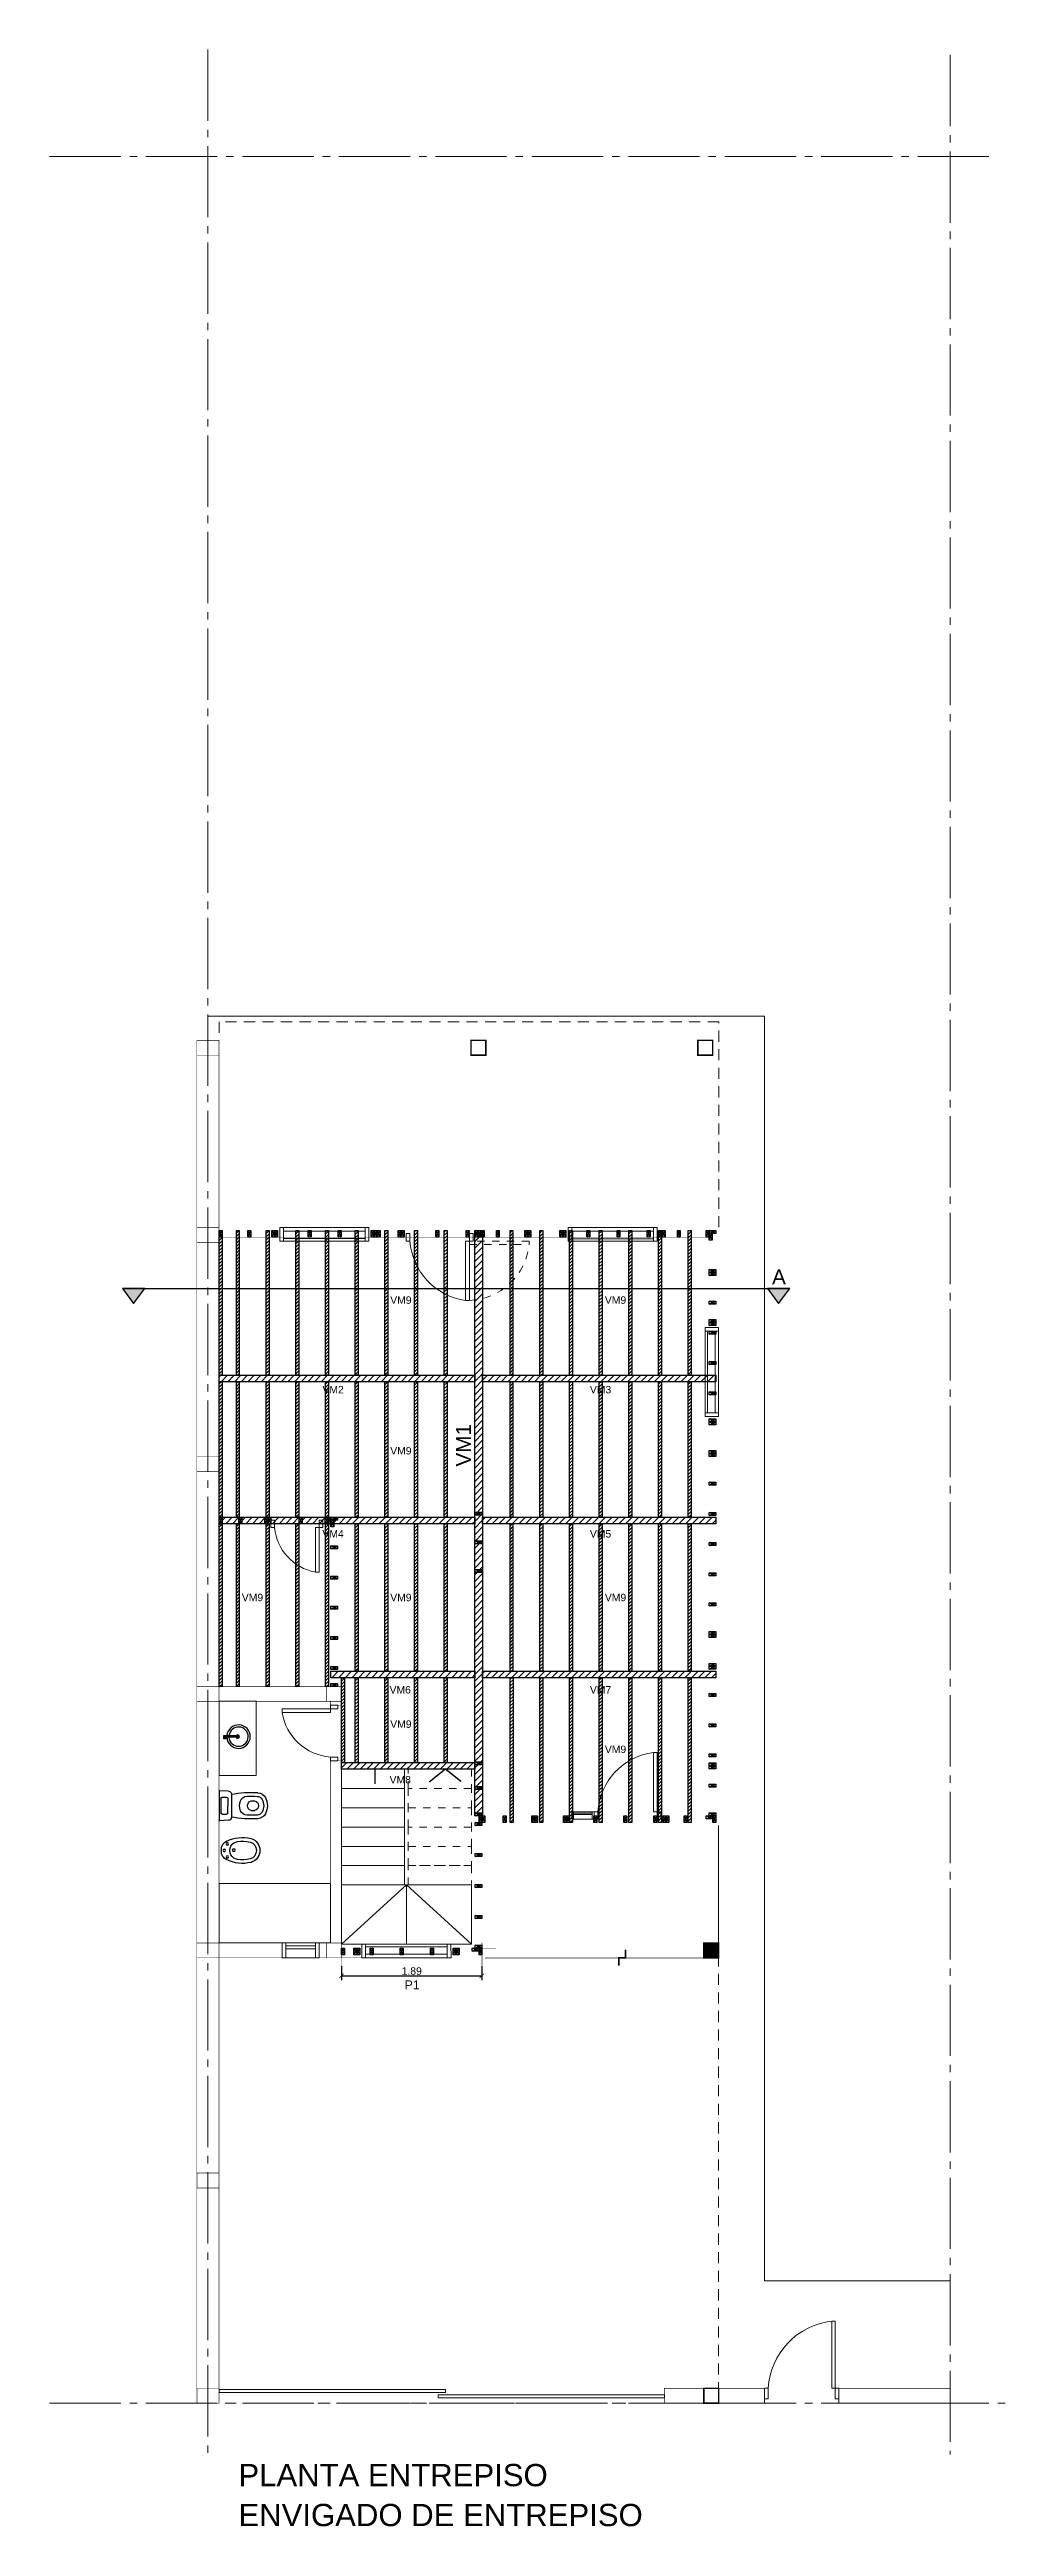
# Model space of a CAD drawing. Header units: millimetres. Extents: x 2924 to 6397, y 1567 to 1704.
# Drawn here: x 6384.51 to 6397.47, y 1610.86 to 1644.23 of the extents above.
import ezdxf

# ---------------------------------------------------------------- set-up
doc = ezdxf.new("R2010")
doc.units = ezdxf.units.MM
doc.header["$PDMODE"] = 35
for name, pattern in [('ACAD_ISO04W100', [30, 24, -3, 0, -3]), ('CONTINUA', [200, 100, 100]), ('DASHED', [0.75, 0.5, -0.25])]:
    doc.linetypes.add(name, pattern=pattern)
doc.layers.get('Defpoints').update_dxf_attribs({"color": 230})
for name, color, linetype in [('EJES', 8, 'Continuous'), ('P0- COLUMNAS HºAº', 7, 'Continuous'), ('P0-CARPINTERIAS', 7, 'Continuous'), ('P0-COTAS', 7, 'Continuous'), ('P0-MAMPOSTERIA LADRILLO', 7, 'Continuous'), ('P0-MUROS', 7, 'Continuous'), ('P0-PANEL', 7, 'Continuous'), ('P0-PROYECCION', 7, 'Continuous'), ('P0-SANITARIOS', 7, 'Continuous'), ('P0-SOLADOS', 7, 'Continuous'), ('P0-TEXTOS', 7, 'Continuous'), ('P1-MAMPOSTERIA LADRILLO', 7, 'Continuous'), ('P1-MUROS', 7, 'Continuous'), ('PT-MUROS', 7, 'Continuous')]:
    doc.layers.add(name, color=color, linetype=linetype)
doc.styles.add('Arial02.5', font='arial.ttf', dxfattribs={"width": 0.8, "height": 0.025})
doc.styles.add('Arial10', font='arial.ttf', dxfattribs={"height": 0.1})
doc.styles.get("Standard").update_dxf_attribs({"font": 'arial.ttf'})
doc.dimstyles.new('COTA-1-50', dxfattribs={"dimtxt": 0.1, "dimasz": 0.06, "dimexe": 0.06, "dimexo": 0.15, "dimgap": 0.0125, "dimtad": 1, "dimzin": 0, "dimdsep": 46, "dimtxsty": 'Arial10', "dimblk1": 'ARCHTICK', "dimblk2": 'ARCHTICK', "dimsah": 1, "dimcen": 0.09, "dimclrd": 7, "dimclre": 7, "dimclrt": 7, "dimazin": 0, "dimtfac": 1, "dimtofl": 0, "dimtmove": 2, "dimatfit": 3, "dimldrblk": 'ARCHTICK', "dimfxl": 1, "dimtolj": 1, "dimtzin": 0, "dimarcsym": 0})
pattern_1 = [(45, (3303.21888, 1e-05), (-0.0449012806, 0.0449012806), [])]

msp = doc.modelspace()

# ---------------------------------------------------------------- texts
at = {"layer": 'P0-TEXTOS', "color": 8, "lineweight": 0, "style": 'Arial02.5'}
msp.add_text('P1', height=0.12, dxfattribs=at).set_placement((6389.29, 1618.0975))
at = {"layer": 'P1-MUROS', "color": 8, "lineweight": 0, "style": 'Arial02.5'}
for s, p in [('PLANTA ENTREPISO', (6387.0513, 1611.4027)), ('ENVIGADO DE ENTREPISO', (6387.0513, 1610.8649))]:
    msp.add_text(s, height=0.3, dxfattribs=at).set_placement(p)
at = {"layer": 'PT-MUROS', "color": 7, "insert": (6394.2419, 1627.7969), "char_height": 0.2, "attachment_point": 1}
msp.add_mtext_dynamic_manual_height_columns('A', width=0.110478, gutter_width=12.5, heights=[0], dxfattribs=at)
at = {"layer": 'PT-MUROS', "color": 4, "char_height": 0.1, "attachment_point": 1}
for insert in [(6389.0972, 1627.4335), (6391.9894, 1627.4335), (6389.0972, 1625.4038), (6387.0972, 1623.4264), (6389.0972, 1623.4264), (6391.9894, 1623.4264), (6389.0972, 1621.7206), (6391.9894, 1621.381)]:
    msp.add_mtext_dynamic_manual_height_columns('VM9', width=0.308735, gutter_width=12.5, heights=[0], dxfattribs=dict(at, insert=insert))
at = {"layer": 'PT-MUROS', "color": 3, "char_height": 0.1, "attachment_point": 1}
for s, width, insert in [('VM2', 0.331692, (6388.1835, 1626.2269)), ('VM3', 0.668175, (6391.7879, 1626.2269)), ('VM4', 0.668175, (6388.1835, 1624.2839)), ('VM5', 0.668175, (6391.7879, 1624.2839)), ('VM6', 0.668175, (6389.0883, 1622.1829)), ('VM7', 0.668175, (6391.7879, 1622.1829)), ('VM8', 0.668175, (6389.0883, 1620.972))]:
    msp.add_mtext_dynamic_manual_height_columns(s, width=width, gutter_width=12.5, heights=[0], dxfattribs=dict(at, insert=insert))
at = {"layer": 'PT-MUROS', "color": 2, "insert": (6389.9836, 1625.1403), "char_height": 0.2, "attachment_point": 1, "rotation": 90}
msp.add_mtext_dynamic_manual_height_columns('VM1', width=0.61043, gutter_width=12.5, heights=[0], dxfattribs=at)

# ---------------------------------------------------------------- blocks, each defined once
blk = doc.blocks.new('A$C699B31DF')
at = {"color": 0}
for p, q in [((0.485, 0.359), (0.485, 0.045)), ((0.523, 0.399), (0.642, 0.404)), ((0.65, 0.396), (0.65, 0.008)), ((0.22, 0.267), (0.174, 0.267)), ((0.22, 0.137), (0.174, 0.137)), ((0.523, 0.005), (0.642, 0)), ((0.535, 0.303), (0.535, 0.202)), ((0.535, 0.101), (0.535, 0.202)), ((0.611, 0.318), (0.55, 0.318)), ((0.611, 0.086), (0.55, 0.086)), ((0.627, 0.303), (0.627, 0.101))]:
    blk.add_line(p, q, dxfattribs=at)
for centre, radius, start, end in [((0.138, 0.253), 0.125, 94.4928, 152.4143), ((0.228, -0.892), 1.274, 78.3437, 94.4928), ((0.525, 0.359), 0.04, 92.6026, 180), ((0.642, 0.396), 0.008, 0, 92.6026), ((0.235, 0.202), 0.235, 152.4143, 207.5857), ((0.138, 0.151), 0.125, 207.5857, 265.5072), ((0.235, 0.202), 0.185, 152.4143, 207.5857), ((0.138, 0.253), 0.075, 94.4928, 152.4143), ((0.138, 0.151), 0.075, 207.5857, 265.5072), ((0.184, 0.202), 0.0655, 98.137, 261.863), ((0.228, 1.297), 1.274, 265.5072, 281.6563), ((0.228, -0.892), 1.224, 87.8575, 94.4928), ((0.228, 1.297), 1.224, 265.5072, 272.1425), ((0.202, 0.202), 0.0671, 284.9254, 75.0746), ((0.269, 0.23), 0.101, 22.7679, 87.2928), ((0.269, 0.174), 0.101, 272.7072, 337.2321), ((0.202, 0.202), 0.174, 337.3386, 22.6614), ((0.525, 0.045), 0.04, 180, 267.3974), ((0.55, 0.303), 0.0151, 90, 180), ((0.55, 0.101), 0.0151, 180, 270), ((0.611, 0.303), 0.0151, 0, 90), ((0.611, 0.101), 0.0151, 270, 0), ((0.642, 0.008), 0.008, 267.3974, 0)]:
    blk.add_arc(centre, radius, start, end, dxfattribs=at)
blk = doc.blocks.new('A$C9e56f727')
at = {"color": 0}
for p, q in [((0.301, 0.069), (0.312, 0.085)), ((0.324, 0.053), (0.301, 0.069)), ((0.312, 0.085), (0.335, 0.069)), ((0.335, 0.069), (0.324, 0.053))]:
    blk.add_line(p, q, dxfattribs=at)
for points in [[(0.324, 0.053), (0.311, 0.034), (0.16, 0.138), (0.173, 0.157)], [(0.33, 0.062), (0.328, 0.059), (0.314, 0.069), (0.316, 0.072)]]:
    blk.add_lwpolyline(points, close=True, dxfattribs=at)
for centre, radius, start, end in [((0.158, 0.158), 0.158, 328.4255, 319.9745), ((0.158, 0.158), 0.13, 329.0576, 318.8141), ((0.167, 0.151), 0.0224, 348.282, 285.1805)]:
    blk.add_arc(centre, radius, start, end, dxfattribs=at)
blk = doc.blocks.new('A$Cc807aeb1')
at = {"color": 0}
for centre, radius in [((0.086, 0.44), 0.017), ((0.171, 0.354), 0.0189), ((0.174, 0.48), 0.017), ((0.262, 0.44), 0.017)]:
    blk.add_circle(centre, radius, dxfattribs=at)
for centre, radius, start, end in [((0.471, 0.236), 0.471, 153.1577, 194.2009), ((0.168, 0.4), 0.127, 128.1193, 157.7023), ((0.2, 0.279), 0.148, 150.4552, 170.0091), ((0.174, 0.279), 0.127, 90, 144.912), ((0.165, 0.372), 0.148, 86.2096, 120.184), ((0.184, 0.372), 0.148, 59.816, 93.7904), ((0.174, 0.279), 0.127, 35.088, 90), ((0.18, 0.4), 0.127, 22.2977, 51.8807), ((0.149, 0.279), 0.148, 9.9909, 29.5448), ((-0.122, 0.236), 0.471, 345.7991, 26.8423), ((0.173, 0.165), 0.165, 195.7672, 270.493), ((0.471, 0.236), 0.423, 170.5935, 194.2009), ((0.173, 0.165), 0.117, 196.4302, 270.493), ((0.176, 0.165), 0.165, 269.507, 344.2328), ((0.176, 0.165), 0.117, 269.507, 343.5698), ((-0.122, 0.236), 0.423, 345.7991, 9.4065)]:
    blk.add_arc(centre, radius, start, end, dxfattribs=at)
blk = doc.blocks.new('_ARCHTICK')
at = {"color": 0, "linetype": 'ByBlock', "const_width": 0.15}
blk.add_lwpolyline([(-0.5, -0.5), (0.5, 0.5)], dxfattribs=at)
blk = doc.blocks.new('*D335')
at = {"layer": 'Defpoints', "color": 0, "transparency": 16777216}
for p in [(6388.441, 1618.561), (6390.333, 1618.561), (6390.333, 1618.279)]:
    blk.add_point(p, dxfattribs=at)
at = {"layer": 'P0-COTAS', "color": 7, "lineweight": -2, "transparency": 16777216}
for p, q in [((6388.441, 1618.411), (6388.441, 1618.219)), ((6388.441, 1618.279), (6390.333, 1618.279)), ((6390.333, 1618.411), (6390.333, 1618.219))]:
    blk.add_line(p, q, dxfattribs=at)
at = {"layer": 'P0-COTAS', "color": 7, "lineweight": -2, "transparency": 16777216, "xscale": 0.06, "yscale": 0.06, "zscale": 0.06, "rotation": 180}
blk.add_blockref('_ARCHTICK', (6388.441, 1618.279), dxfattribs=at)
at = {"layer": 'P0-COTAS', "color": 7, "lineweight": -2, "transparency": 16777216, "xscale": 0.06, "yscale": 0.06, "zscale": 0.06}
blk.add_blockref('_ARCHTICK', (6390.333, 1618.279), dxfattribs=at)
at = {"layer": 'P0-COTAS', "color": 7, "lineweight": 0, "transparency": 16777216, "insert": (6389.387, 1618.343), "char_height": 0.1, "attachment_point": 5, "style": 'Arial10'}
blk.add_mtext('\\A1;1.89', dxfattribs=at)
blk = doc.blocks.new('A$Ce0bfc8d9')
at = {"color": 0}
for points in [[(0, 2.4), (0, 2.44), (0.09, 2.44), (0.09, 2.4), (0, 2.4), (0.09, 2.44), (0.09, 2.4), (0, 2.44)], [(0, 2.013), (0, 2.053), (0.09, 2.053), (0.09, 2.013), (0, 2.013), (0.09, 2.053), (0.09, 2.013), (0, 2.053)], [(0, 1.973), (0, 2.013), (0.09, 2.013), (0.09, 1.973), (0, 1.973), (0.09, 2.013), (0.09, 1.973), (0, 2.013)], [(0, 0.673), (0, 0.713), (0.09, 0.713), (0.09, 0.673), (0, 0.673), (0.09, 0.713), (0.09, 0.673), (0, 0.713)], [(0, 0.633), (0, 0.673), (0.09, 0.673), (0.09, 0.633), (0, 0.633), (0.09, 0.673), (0.09, 0.633), (0, 0.673)], [(0, 0.387), (0, 0.427), (0.09, 0.427), (0.09, 0.387), (0, 0.387), (0.09, 0.427), (0.09, 0.387), (0, 0.427)], [(0, 0), (0, 0.04), (0.09, 0.04), (0.09, 0), (0, 0), (0.09, 0.04), (0.09, 0), (0, 0.04)]]:
    blk.add_lwpolyline(points, dxfattribs=at)
at = {"color": 0, "const_width": 0.0003}
blk.add_lwpolyline([(0.09, 0), (0, 0), (0, 2.44), (0.09, 2.44)], close=True, dxfattribs=at)
at = {"color": 8}
for points in [[(0, 1.607), (0, 1.647), (0.09, 1.647), (0.09, 1.607), (0, 1.607), (0.09, 1.647), (0.09, 1.607), (0, 1.647)], [(0, 1.2), (0, 1.24), (0.09, 1.24), (0.09, 1.2), (0, 1.2), (0.09, 1.24), (0.09, 1.2), (0, 1.24)], [(0, 0.793), (0, 0.833), (0.09, 0.833), (0.09, 0.793), (0, 0.793), (0.09, 0.833), (0.09, 0.793), (0, 0.833)]]:
    blk.add_lwpolyline(points, dxfattribs=at)
blk = doc.blocks.new('A$Ce87a268d')
at = {"color": 0}
for points in [[(0, 2.4), (0, 2.44), (0.09, 2.44), (0.09, 2.4), (0, 2.4), (0.09, 2.44), (0.09, 2.4), (0, 2.44)], [(0, 2.013), (0, 2.053), (0.09, 2.053), (0.09, 2.013), (0, 2.013), (0.09, 2.053), (0.09, 2.013), (0, 2.053)], [(0, 1.607), (0, 1.647), (0.09, 1.647), (0.09, 1.607), (0, 1.607), (0.09, 1.647), (0.09, 1.607), (0, 1.647)], [(0, 1.2), (0, 1.24), (0.09, 1.24), (0.09, 1.2), (0, 1.2), (0.09, 1.24), (0.09, 1.2), (0, 1.24)], [(0, 0.793), (0, 0.833), (0.09, 0.833), (0.09, 0.793), (0, 0.793), (0.09, 0.833), (0.09, 0.793), (0, 0.833)], [(0, 0.387), (0, 0.427), (0.09, 0.427), (0.09, 0.387), (0, 0.387), (0.09, 0.427), (0.09, 0.387), (0, 0.427)], [(0, 0), (0, 0.04), (0.09, 0.04), (0.09, 0), (0, 0), (0.09, 0.04), (0.09, 0), (0, 0.04)]]:
    blk.add_lwpolyline(points, dxfattribs=at)
at = {"color": 0, "const_width": 0.0003}
blk.add_lwpolyline([(0.09, 0), (0, 0), (0, 2.44), (0.09, 2.44)], close=True, dxfattribs=at)
blk = doc.blocks.new('A$Cebfddf67')
at = {"color": 0}
for points in [[(0, 2.4), (0, 2.44), (0.09, 2.44), (0.09, 2.4), (0, 2.4), (0.09, 2.44), (0.09, 2.4), (0, 2.44)], [(0, 2.013), (0, 2.053), (0.09, 2.053), (0.09, 2.013), (0, 2.013), (0.09, 2.053), (0.09, 2.013), (0, 2.053)], [(0, 1.767), (0, 1.807), (0.09, 1.807), (0.09, 1.767), (0, 1.767), (0.09, 1.807), (0.09, 1.767), (0, 1.807)], [(0, 1.727), (0, 1.767), (0.09, 1.767), (0.09, 1.727), (0, 1.727), (0.09, 1.767), (0.09, 1.727), (0, 1.767)], [(0, 0.427), (0, 0.467), (0.09, 0.467), (0.09, 0.427), (0, 0.427), (0.09, 0.467), (0.09, 0.427), (0, 0.467)], [(0, 0.387), (0, 0.427), (0.09, 0.427), (0.09, 0.387), (0, 0.387), (0.09, 0.427), (0.09, 0.387), (0, 0.427)], [(0, 0), (0, 0.04), (0.09, 0.04), (0.09, 0), (0, 0), (0.09, 0.04), (0.09, 0), (0, 0.04)]]:
    blk.add_lwpolyline(points, dxfattribs=at)
at = {"color": 0, "const_width": 0.0003}
blk.add_lwpolyline([(0.09, 0), (0, 0), (0, 2.44), (0.09, 2.44)], close=True, dxfattribs=at)
at = {"color": 8}
for points in [[(0, 1.607), (0, 1.647), (0.09, 1.647), (0.09, 1.607), (0, 1.607), (0.09, 1.647), (0.09, 1.607), (0, 1.647)], [(0, 1.2), (0, 1.24), (0.09, 1.24), (0.09, 1.2), (0, 1.2), (0.09, 1.24), (0.09, 1.2), (0, 1.24)], [(0, 0.793), (0, 0.833), (0.09, 0.833), (0.09, 0.793), (0, 0.793), (0.09, 0.833), (0.09, 0.793), (0, 0.833)]]:
    blk.add_lwpolyline(points, dxfattribs=at)
blk = doc.blocks.new('A$C12c60659')
at = {"color": 0}
for points in [[(0, 0.523), (0, 0.563), (0.09, 0.563), (0.09, 0.523), (0, 0.523), (0.09, 0.563), (0.09, 0.523), (0, 0.563)], [(0, 0.523), (0.04, 0.523), (0.04, 0.433), (0, 0.433), (0, 0.523), (0.04, 0.433), (0, 0.433), (0.04, 0.523)], [(0, -0.002), (0, 0.038), (0.09, 0.038), (0.09, -0.002), (0, -0.002), (0.09, 0.038), (0.09, -0.002), (0, 0.038)]]:
    blk.add_lwpolyline(points, dxfattribs=at)
at = {"color": 0, "const_width": 0.0003}
blk.add_lwpolyline([(0.09, -0.002), (0, -0.002), (0, 0.563), (0.09, 0.563)], close=True, dxfattribs=at)
blk = doc.blocks.new('A$C7a4a4ba2')
at = {"color": 0}
for points in [[(-0.004, 0.09), (0.036, 0.09), (0.036, 0), (-0.004, 0), (-0.004, 0.09), (0.036, 0), (-0.004, 0), (0.036, 0.09)], [(0.386, 0.09), (0.426, 0.09), (0.426, 0), (0.386, 0), (0.386, 0.09), (0.426, 0), (0.386, 0), (0.426, 0.09)], [(0.426, 0.09), (0.466, 0.09), (0.466, 0), (0.426, 0), (0.426, 0.09), (0.466, 0), (0.426, 0), (0.466, 0.09)], [(1.725, 0.09), (1.765, 0.09), (1.765, 0), (1.725, 0), (1.725, 0.09), (1.765, 0), (1.725, 0), (1.765, 0.09)], [(1.765, 0.09), (1.805, 0.09), (1.805, 0), (1.765, 0), (1.765, 0.09), (1.805, 0), (1.765, 0), (1.805, 0.09)], [(2.01, 0.09), (2.05, 0.09), (2.05, 0), (2.01, 0), (2.01, 0.09), (2.05, 0), (2.01, 0), (2.05, 0.09)], [(2.306, 0.05), (2.306, 0.09), (2.396, 0.09), (2.396, 0.05), (2.306, 0.05), (2.396, 0.09), (2.396, 0.05), (2.306, 0.09)], [(2.396, 0.09), (2.436, 0.09), (2.436, 0), (2.396, 0), (2.396, 0.09), (2.436, 0), (2.396, 0), (2.436, 0.09)]]:
    blk.add_lwpolyline(points, dxfattribs=at)
at = {"color": 0, "const_width": 0.0003}
blk.add_lwpolyline([(-0.004, 0.09), (2.436, 0.09), (2.436, 0), (-0.004, 0)], close=True, dxfattribs=at)
at = {"color": 8}
for points in [[(0.792, 0.09), (0.832, 0.09), (0.832, 0), (0.792, 0), (0.792, 0.09), (0.832, 0), (0.792, 0), (0.832, 0.09)], [(1.198, 0.09), (1.238, 0.09), (1.238, 0), (1.198, 0), (1.198, 0.09), (1.238, 0), (1.198, 0), (1.238, 0.09)], [(1.604, 0.09), (1.644, 0.09), (1.644, 0), (1.604, 0), (1.604, 0.09), (1.644, 0), (1.604, 0), (1.644, 0.09)]]:
    blk.add_lwpolyline(points, dxfattribs=at)
blk = doc.blocks.new('A$C5d8a38c0')
at = {"color": 0, "const_width": 0.0003}
blk.add_lwpolyline([(0, 0.09), (0.71, 0.09), (0.71, 0), (0, 0)], close=True, dxfattribs=at)
at = {"color": 0}
for points in [[(0, 0.09), (0.04, 0.09), (0.04, 0), (0, 0), (0, 0.09), (0.04, 0), (0, 0), (0.04, 0.09)], [(0.284, 0.09), (0.324, 0.09), (0.324, 0), (0.284, 0), (0.284, 0.09), (0.324, 0), (0.284, 0), (0.324, 0.09)], [(0.67, 0.09), (0.71, 0.09), (0.71, 0), (0.67, 0), (0.67, 0.09), (0.71, 0), (0.67, 0), (0.71, 0.09)]]:
    blk.add_lwpolyline(points, dxfattribs=at)
blk = doc.blocks.new('A$C00c50a6b')
at = {"color": 0, "const_width": 0.0003}
blk.add_lwpolyline([(0.09, 0), (0, 0), (0, 2.5125), (0.09, 2.5125)], close=True, dxfattribs=at)
at = {"color": 0}
for points in [[(0, 2.4725), (0, 2.5125), (0.09, 2.5125), (0.09, 2.4725), (0, 2.4725), (0.09, 2.5125), (0.09, 2.4725), (0, 2.5125)], [(0, 2.13875), (0, 2.17875), (0.09, 2.17875), (0.09, 2.13875), (0, 2.13875), (0.09, 2.17875), (0.09, 2.13875), (0, 2.17875)], [(0, 1.785), (0, 1.825), (0.09, 1.825), (0.09, 1.785), (0, 1.785), (0.09, 1.825), (0.09, 1.785), (0, 1.825)], [(0, 1.655), (0, 1.695), (0.09, 1.695), (0.09, 1.655), (0, 1.655), (0.09, 1.695), (0.09, 1.655), (0, 1.695)], [(0.05, 1.785), (0.09, 1.785), (0.09, 1.695), (0.05, 1.695), (0.05, 1.785), (0.09, 1.695), (0.05, 1.695), (0.09, 1.785)], [(0, 1.23625), (0, 1.27625), (0.09, 1.27625), (0.09, 1.23625), (0, 1.23625), (0.09, 1.27625), (0.09, 1.23625), (0, 1.27625)], [(0, 0.8175), (0, 0.8575), (0.09, 0.8575), (0.09, 0.8175), (0, 0.8175), (0.09, 0.8575), (0.09, 0.8175), (0, 0.8575)], [(0, 0.39875), (0, 0.43875), (0.09, 0.43875), (0.09, 0.39875), (0, 0.39875), (0.09, 0.43875), (0.09, 0.39875), (0, 0.43875)], [(0, 0), (0, 0.04), (0.09, 0.04), (0.09, 0), (0, 0), (0.09, 0.04), (0.09, 0), (0, 0.04)]]:
    blk.add_lwpolyline(points, dxfattribs=at)
blk = doc.blocks.new('A$C87677e07')
at = {"color": 0, "const_width": 0.0005}
blk.add_lwpolyline([(0, 0.09), (1.8925, 0.09), (1.8925, 0), (0, 0)], close=True, dxfattribs=at)
at = {"color": 0}
for points in [[(0, 0.09), (0.04, 0.09), (0.04, 0), (0, 0), (0, 0.09), (0.04, 0), (0, 0), (0.04, 0.09)], [(0.165, 0.09), (0.205, 0.09), (0.205, 0), (0.165, 0), (0.165, 0.09), (0.205, 0), (0.165, 0), (0.205, 0.09)], [(0.205, 0.09), (0.245, 0.09), (0.245, 0), (0.205, 0), (0.205, 0.09), (0.245, 0), (0.205, 0), (0.245, 0.09)], [(1.505, 0.09), (1.545, 0.09), (1.545, 0), (1.505, 0), (1.505, 0.09), (1.545, 0), (1.505, 0), (1.545, 0.09)], [(1.545, 0.09), (1.585, 0.09), (1.585, 0), (1.545, 0), (1.545, 0.09), (1.585, 0), (1.545, 0), (1.585, 0.09)], [(1.7625, 0.05), (1.7625, 0.09), (1.8525, 0.09), (1.8525, 0.05), (1.7625, 0.05), (1.8525, 0.09), (1.8525, 0.05), (1.7625, 0.09)], [(1.8525, 0.09), (1.8925, 0.09), (1.8925, 0), (1.8525, 0), (1.8525, 0.09), (1.8925, 0), (1.8525, 0), (1.8925, 0.09)]]:
    blk.add_lwpolyline(points, dxfattribs=at)
at = {"color": 8}
for points in [[(0.386, 0.09), (0.426, 0.09), (0.426, 0), (0.386, 0), (0.386, 0.09), (0.426, 0), (0.386, 0), (0.426, 0.09)], [(0.792, 0.09), (0.832, 0.09), (0.832, 0), (0.792, 0), (0.792, 0.09), (0.832, 0), (0.792, 0), (0.832, 0.09)], [(1.198, 0.09), (1.238, 0.09), (1.238, 0), (1.198, 0), (1.198, 0.09), (1.238, 0), (1.198, 0), (1.238, 0.09)]]:
    blk.add_lwpolyline(points, dxfattribs=at)
blk = doc.blocks.new('A$C57d97152')
at = {"color": 0}
for points in [[(0, 0.09), (0.04, 0.09), (0.04, 0), (0, 0), (0, 0.09), (0.04, 0), (0, 0), (0.04, 0.09)], [(0.387, 0.09), (0.427, 0.09), (0.427, 0), (0.387, 0), (0.387, 0.09), (0.427, 0), (0.387, 0), (0.427, 0.09)], [(0.709, 0.09), (0.749, 0.09), (0.749, 0), (0.709, 0), (0.709, 0.09), (0.749, 0), (0.709, 0), (0.749, 0.09)], [(0.749, 0.09), (0.789, 0.09), (0.789, 0), (0.749, 0), (0.749, 0.09), (0.789, 0), (0.749, 0), (0.789, 0.09)], [(2.049, 0.09), (2.089, 0.09), (2.089, 0), (2.049, 0), (2.049, 0.09), (2.089, 0), (2.049, 0), (2.089, 0.09)], [(2.089, 0.09), (2.129, 0.09), (2.129, 0), (2.089, 0), (2.089, 0.09), (2.129, 0), (2.089, 0), (2.129, 0.09)]]:
    blk.add_lwpolyline(points, dxfattribs=at)
at = {"color": 0, "const_width": 0.0003}
blk.add_lwpolyline([(2.129, 0.09), (0, 0.09), (0, 0), (2.129, 0)], close=True, dxfattribs=at)
at = {"color": 8}
for points in [[(1.2, 0.09), (1.24, 0.09), (1.24, 0), (1.2, 0), (1.2, 0.09), (1.24, 0), (1.2, 0), (1.24, 0.09)], [(1.606, 0.09), (1.646, 0.09), (1.646, 0), (1.606, 0), (1.606, 0.09), (1.646, 0), (1.606, 0), (1.646, 0.09)]]:
    blk.add_lwpolyline(points, dxfattribs=at)
blk = doc.blocks.new('A$Ce5a903bd')
at = {"color": 0}
for points in [[(0, 0.09), (0.04, 0.09), (0.04, 0), (0, 0), (0, 0.09), (0.04, 0), (0, 0), (0.04, 0.09)], [(0.43, 0.09), (0.47, 0.09), (0.47, 0), (0.43, 0), (0.43, 0.09), (0.47, 0), (0.43, 0), (0.47, 0.09)], [(0.47, 0.09), (0.51, 0.09), (0.51, 0), (0.47, 0), (0.47, 0.09), (0.51, 0), (0.47, 0), (0.51, 0.09)], [(1.77, 0.09), (1.81, 0.09), (1.81, 0), (1.77, 0), (1.77, 0.09), (1.81, 0), (1.77, 0), (1.81, 0.09)], [(1.81, 0.09), (1.85, 0.09), (1.85, 0), (1.81, 0), (1.81, 0.09), (1.85, 0), (1.81, 0), (1.85, 0.09)], [(2.013, 0.09), (2.053, 0.09), (2.053, 0), (2.013, 0), (2.013, 0.09), (2.053, 0), (2.013, 0), (2.053, 0.09)], [(2.4, 0.09), (2.44, 0.09), (2.44, 0), (2.4, 0), (2.4, 0.09), (2.44, 0), (2.4, 0), (2.44, 0.09)]]:
    blk.add_lwpolyline(points, dxfattribs=at)
at = {"color": 0, "const_width": 0.0003}
blk.add_lwpolyline([(2.44, 0.09), (0, 0.09), (0, 0), (2.44, 0)], close=True, dxfattribs=at)
at = {"color": 8}
for points in [[(0.793, 0.09), (0.833, 0.09), (0.833, 0), (0.793, 0), (0.793, 0.09), (0.833, 0), (0.793, 0), (0.833, 0.09)], [(1.2, 0.09), (1.24, 0.09), (1.24, 0), (1.2, 0), (1.2, 0.09), (1.24, 0), (1.2, 0), (1.24, 0.09)], [(1.607, 0.09), (1.647, 0.09), (1.647, 0), (1.607, 0), (1.607, 0.09), (1.647, 0), (1.607, 0), (1.647, 0.09)]]:
    blk.add_lwpolyline(points, dxfattribs=at)
blk = doc.blocks.new('A$C6ec9e50c')
at = {"color": 0, "const_width": 0.0003}
blk.add_lwpolyline([(0, 0.8132), (0.09, 0.8132), (0.09, 0), (0, 0), (0, 0.8132)], dxfattribs=at)
at = {"color": 0}
for points in [[(0, 0.7732), (0, 0.8132), (0.09, 0.8132), (0.09, 0.7732), (0, 0.7732), (0.09, 0.8132), (0.09, 0.7732), (0, 0.8132)], [(0, 0.3866), (0, 0.4266), (0.09, 0.4266), (0.09, 0.3866), (0, 0.3866), (0.09, 0.4266), (0.09, 0.3866), (0, 0.4266)], [(0, 0), (0, 0.04), (0.09, 0.04), (0.09, 0), (0, 0), (0.09, 0.04), (0.09, 0), (0, 0.04)]]:
    blk.add_lwpolyline(points, dxfattribs=at)
blk = doc.blocks.new('A$C97909408')
at = {"color": 0, "const_width": 0.0003}
blk.add_lwpolyline([(0.09, 2.2805), (0, 2.2805), (0, -0.002), (0.09, -0.002)], close=True, dxfattribs=at)
at = {"color": 0}
for points in [[(0, 2.2405), (0, 2.2805), (0.09, 2.2805), (0.09, 2.2405), (0, 2.2405), (0.09, 2.2805), (0.09, 2.2405), (0, 2.2805)], [(0, 2.2405), (0.04, 2.2405), (0.04, 2.1505), (0, 2.1505), (0, 2.2405), (0.04, 2.1505), (0, 2.1505), (0.04, 2.2405)], [(0, 1.8539), (0, 1.8939), (0.09, 1.8939), (0.09, 1.8539), (0, 1.8539), (0.09, 1.8939), (0.09, 1.8539), (0, 1.8939)], [(0, 1.4473), (0, 1.4873), (0.09, 1.4873), (0.09, 1.4473), (0, 1.4473), (0.09, 1.4873), (0.09, 1.4473), (0, 1.4873)], [(0, 1.0407), (0, 1.0807), (0.09, 1.0807), (0.09, 1.0407), (0, 1.0407), (0.09, 1.0807), (0.09, 1.0407), (0, 1.0807)], [(0, 0.6341), (0, 0.6741), (0.09, 0.6741), (0.09, 0.6341), (0, 0.6341), (0.09, 0.6741), (0.09, 0.6341), (0, 0.6741)], [(0, 0.2275), (0, 0.2675), (0.09, 0.2675), (0.09, 0.2275), (0, 0.2275), (0.09, 0.2675), (0.09, 0.2275), (0, 0.2675)], [(0, -0.002), (0, 0.038), (0.09, 0.038), (0.09, -0.002), (0, -0.002), (0.09, 0.038), (0.09, -0.002), (0, 0.038)]]:
    blk.add_lwpolyline(points, dxfattribs=at)
blk = doc.blocks.new('A$C32786e46')
at = {"color": 0}
for points in [[(0, 0.09), (0.04, 0.09), (0.04, 0), (0, 0), (0, 0.09), (0.04, 0), (0, 0), (0.04, 0.09)], [(0.268, 0.09), (0.308, 0.09), (0.308, 0), (0.268, 0), (0.268, 0.09), (0.308, 0), (0.268, 0), (0.308, 0.09)], [(0.618, 0.09), (0.658, 0.09), (0.658, 0), (0.618, 0), (0.618, 0.09), (0.658, 0), (0.618, 0), (0.658, 0.09)], [(0.658, 0.09), (0.698, 0.09), (0.698, 0), (0.658, 0), (0.658, 0.09), (0.698, 0), (0.658, 0), (0.698, 0.09)], [(1.428, 0.09), (1.468, 0.09), (1.468, 0), (1.428, 0), (1.428, 0.09), (1.468, 0), (1.428, 0), (1.468, 0.09)], [(1.468, 0.09), (1.508, 0.09), (1.508, 0), (1.468, 0), (1.468, 0.09), (1.508, 0), (1.468, 0), (1.508, 0.09)]]:
    blk.add_lwpolyline(points, dxfattribs=at)
at = {"color": 0, "const_width": 0.0003}
blk.add_lwpolyline([(0, 0.09), (1.508, 0.09), (1.508, 0), (0, 0)], close=True, dxfattribs=at)
at = {"color": 8}
blk.add_lwpolyline([(1.081, 0.09), (1.121, 0.09), (1.121, 0), (1.081, 0), (1.081, 0.09), (1.121, 0), (1.081, 0), (1.121, 0.09)], dxfattribs=at)
blk = doc.blocks.new('A$Ca9f19df0')
at = {"color": 0}
for points in [[(0, 0.09), (0.04, 0.09), (0.04, 0), (0, 0), (0, 0.09), (0.04, 0), (0, 0), (0.04, 0.09)], [(0.283, 0.09), (0.323, 0.09), (0.323, 0), (0.283, 0), (0.283, 0.09), (0.323, 0), (0.283, 0), (0.323, 0.09)], [(0.323, 0.09), (0.363, 0.09), (0.363, 0), (0.323, 0), (0.323, 0.09), (0.363, 0), (0.323, 0), (0.363, 0.09)], [(1.323, 0.09), (1.363, 0.09), (1.363, 0), (1.323, 0), (1.323, 0.09), (1.363, 0), (1.323, 0), (1.363, 0.09)], [(1.363, 0.09), (1.403, 0.09), (1.403, 0), (1.363, 0), (1.363, 0.09), (1.403, 0), (1.363, 0), (1.403, 0.09)], [(1.403, 0.09), (1.443, 0.09), (1.443, 0), (1.403, 0), (1.403, 0.09), (1.443, 0), (1.403, 0), (1.443, 0.09)], [(1.607, 0.09), (1.647, 0.09), (1.647, 0), (1.607, 0), (1.607, 0.09), (1.647, 0), (1.607, 0), (1.647, 0.09)], [(1.993, 0.09), (2.033, 0.09), (2.033, 0), (1.993, 0), (1.993, 0.09), (2.033, 0), (1.993, 0), (2.033, 0.09)]]:
    blk.add_lwpolyline(points, dxfattribs=at)
at = {"color": 0, "const_width": 0.0003}
blk.add_lwpolyline([(2.033, 0.09), (0, 0.09), (0, 0), (2.033, 0)], close=True, dxfattribs=at)
at = {"color": 8}
for points in [[(0.793, 0.09), (0.833, 0.09), (0.833, 0), (0.793, 0), (0.793, 0.09), (0.833, 0), (0.793, 0), (0.833, 0.09)], [(1.2, 0.09), (1.24, 0.09), (1.24, 0), (1.2, 0), (1.2, 0.09), (1.24, 0), (1.2, 0), (1.24, 0.09)]]:
    blk.add_lwpolyline(points, dxfattribs=at)

# ---------------------------------------------------------------- dimensions: what is measured, and where the dimension line sits
at = {"layer": 'P0-COTAS', "color": 8, "lineweight": 0}
dim = msp.add_linear_dim(base=(6390.3333, 1618.2792), p1=(6388.441, 1618.5611), p2=(6390.3333, 1618.5611), dimstyle='COTA-1-50', dxfattribs=at)
dim.commit()
dim.dimension.update_dxf_attribs({"geometry": '*D335', "text_midpoint": (6389.3872, 1618.3428)})

# ---------------------------------------------------------------- hatches: boundary and pattern name
at = {"layer": 'P0- COLUMNAS HºAº', "lineweight": 0}
h = msp.add_hatch(color=8, dxfattribs=at)
h.dxf.hatch_style = 1
h.paths.add_polyline_path([(6393.3228, 1618.7216), (6393.5228, 1618.7216), (6393.5228, 1618.5216), (6393.3228, 1618.5216)])
at = {"layer": 'PT-MUROS'}
h = msp.add_hatch(dxfattribs=at)
h.set_pattern_fill('ANSI31', color=4, scale=0.01)
h.set_pattern_definition([(45, (3303.21888, 0), (-0.0224506403, 0.0224506403), [])])
h.paths.add_polyline_path([(6393.1114, 1628.3211), (6393.1514, 1628.3211), (6393.1514, 1626.3714), (6393.1114, 1626.3714)])
h.paths.add_polyline_path([(6392.7114, 1628.3211), (6392.7514, 1628.3211), (6392.7514, 1626.3714), (6392.7114, 1626.3714)])
h.paths.add_polyline_path([(6392.3114, 1628.3211), (6392.3514, 1628.3211), (6392.3514, 1626.3714), (6392.3114, 1626.3714)])
h.paths.add_polyline_path([(6391.9114, 1628.3211), (6391.9514, 1628.3211), (6391.9514, 1626.3714), (6391.9114, 1626.3714)])
h.paths.add_polyline_path([(6391.5114, 1628.3211), (6391.5514, 1628.3211), (6391.5514, 1626.3714), (6391.5114, 1626.3714)])
h.paths.add_polyline_path([(6391.1114, 1628.3211), (6391.1514, 1628.3211), (6391.1514, 1626.3714), (6391.1114, 1626.3714)])
h.paths.add_polyline_path([(6390.7114, 1628.3211), (6390.7514, 1628.3211), (6390.7514, 1626.3714), (6390.7114, 1626.3714)])
h.paths.add_polyline_path([(6388.6234, 1628.3211), (6388.6634, 1628.3211), (6388.6634, 1626.3714), (6388.6234, 1626.3714)])
h.paths.add_polyline_path([(6389.0234, 1628.3211), (6389.0634, 1628.3211), (6389.0634, 1626.3714), (6389.0234, 1626.3714)])
h.paths.add_polyline_path([(6389.4234, 1628.3211), (6389.4634, 1628.3211), (6389.4634, 1626.3714), (6389.4234, 1626.3714)])
h.paths.add_polyline_path([(6389.8234, 1628.3211), (6389.8634, 1628.3211), (6389.8634, 1626.3714), (6389.8234, 1626.3714)])
h.paths.add_polyline_path([(6387.0234, 1628.3211), (6387.0634, 1628.3211), (6387.0634, 1626.3714), (6387.0234, 1626.3714)])
h.paths.add_polyline_path([(6387.4234, 1628.3211), (6387.4634, 1628.3211), (6387.4634, 1626.3714), (6387.4234, 1626.3714)])
h.paths.add_polyline_path([(6387.8234, 1628.3211), (6387.8634, 1628.3211), (6387.8634, 1626.3714), (6387.8234, 1626.3714)])
h.paths.add_polyline_path([(6388.2234, 1628.3211), (6388.2634, 1628.3211), (6388.2634, 1626.3714), (6388.2234, 1626.3714)])
h.paths.add_polyline_path([(6386.791, 1628.3211), (6386.831, 1628.3211), (6386.831, 1626.3714), (6386.791, 1626.3714)])
h.paths.add_polyline_path([(6387.4234, 1626.2834), (6387.4634, 1626.2834), (6387.4634, 1624.4576), (6387.4234, 1624.4576)])
h.paths.add_polyline_path([(6387.8234, 1626.2834), (6387.8634, 1626.2834), (6387.8634, 1624.4576), (6387.8234, 1624.4576)])
h.paths.add_polyline_path([(6388.2234, 1626.2834), (6388.2634, 1626.2834), (6388.2634, 1624.4576), (6388.2234, 1624.4576)])
h.paths.add_polyline_path([(6388.6234, 1626.2834), (6388.6634, 1626.2834), (6388.6634, 1624.4576), (6388.6234, 1624.4576)])
h.paths.add_polyline_path([(6389.0234, 1626.2834), (6389.0634, 1626.2834), (6389.0634, 1624.4576), (6389.0234, 1624.4576)])
h.paths.add_polyline_path([(6389.4234, 1626.2834), (6389.4634, 1626.2834), (6389.4634, 1624.4576), (6389.4234, 1624.4576)])
h.paths.add_polyline_path([(6389.8234, 1626.2834), (6389.8634, 1626.2834), (6389.8634, 1624.4576), (6389.8234, 1624.4576)])
h.paths.add_polyline_path([(6386.791, 1626.2834), (6386.831, 1626.2834), (6386.831, 1624.4576), (6386.791, 1624.4576)])
h.paths.add_polyline_path([(6387.0234, 1626.2834), (6387.0634, 1626.2834), (6387.0634, 1624.4576), (6387.0234, 1624.4576)])
h.paths.add_polyline_path([(6388.6234, 1624.3696), (6388.6634, 1624.3696), (6388.6634, 1622.3839), (6388.6234, 1622.3839)])
h.paths.add_polyline_path([(6389.0234, 1624.3696), (6389.0634, 1624.3696), (6389.0634, 1622.3839), (6389.0234, 1622.3839)])
h.paths.add_polyline_path([(6389.4234, 1624.3696), (6389.4634, 1624.3696), (6389.4634, 1622.3839), (6389.4234, 1622.3839)])
h.paths.add_polyline_path([(6389.8234, 1624.3696), (6389.8634, 1624.3696), (6389.8634, 1622.3839), (6389.8234, 1622.3839)])
h.paths.add_polyline_path([(6387.8234, 1624.3696), (6387.8634, 1624.3696), (6387.8634, 1622.1761), (6387.8234, 1622.1761)])
h.paths.add_polyline_path([(6388.2234, 1624.3696), (6388.2634, 1624.3696), (6388.2634, 1622.1761), (6388.2234, 1622.1761)])
h.paths.add_polyline_path([(6386.791, 1624.3696), (6386.831, 1624.3696), (6386.8311, 1622.1761), (6386.7911, 1622.1761)])
h.paths.add_polyline_path([(6387.0234, 1624.3696), (6387.0634, 1624.3696), (6387.0634, 1622.1761), (6387.0234, 1622.1761)])
h.paths.add_polyline_path([(6387.4234, 1624.3696), (6387.4634, 1624.3696), (6387.4634, 1622.1761), (6387.4234, 1622.1761)])
h.paths.add_polyline_path([(6389.8235, 1622.2959), (6389.8635, 1622.2959), (6389.8635, 1621.1516), (6389.8235, 1621.1516)])
h.paths.add_polyline_path([(6388.6235, 1622.2959), (6388.6635, 1622.2959), (6388.6635, 1621.1516), (6388.6235, 1621.1516)])
h.paths.add_polyline_path([(6389.0235, 1622.2959), (6389.0635, 1622.2959), (6389.0635, 1621.1516), (6389.0235, 1621.1516)])
h.paths.add_polyline_path([(6389.4235, 1622.2959), (6389.4635, 1622.2959), (6389.4635, 1621.1516), (6389.4235, 1621.1516)])
h.paths.add_polyline_path([(6388.4408, 1622.2959), (6388.4808, 1622.2959), (6388.4808, 1621.1516), (6388.4408, 1621.1516)])
h.paths.add_polyline_path([(6391.9115, 1622.2959), (6391.9515, 1622.2959), (6391.9515, 1620.3461), (6391.9115, 1620.3461)])
h.paths.add_polyline_path([(6391.5115, 1622.2959), (6391.5515, 1622.2959), (6391.5515, 1620.3461), (6391.5115, 1620.3461)])
h.paths.add_polyline_path([(6391.1115, 1622.2959), (6391.1515, 1622.2959), (6391.1515, 1620.3461), (6391.1115, 1620.3461)])
h.paths.add_polyline_path([(6390.7115, 1622.2959), (6390.7515, 1622.2959), (6390.7515, 1620.3461), (6390.7115, 1620.3461)])
h.paths.add_polyline_path([(6392.7115, 1622.2959), (6392.7515, 1622.2959), (6392.7515, 1620.3461), (6392.7115, 1620.3461)])
h.paths.add_polyline_path([(6392.3115, 1622.2959), (6392.3515, 1622.2959), (6392.3515, 1620.3461), (6392.3115, 1620.3461)])
h.paths.add_polyline_path([(6393.1115, 1622.2959), (6393.1515, 1622.2959), (6393.1515, 1620.3461), (6393.1115, 1620.3461)])
h.paths.add_polyline_path([(6393.1114, 1624.3696), (6393.1514, 1624.3696), (6393.1514, 1622.3839), (6393.1114, 1622.3839)])
h.paths.add_polyline_path([(6390.7114, 1624.3696), (6390.7514, 1624.3696), (6390.7514, 1622.3838), (6390.7114, 1622.3838)])
h.paths.add_polyline_path([(6391.1114, 1624.3696), (6391.1514, 1624.3696), (6391.1514, 1622.3838), (6391.1114, 1622.3838)])
h.paths.add_polyline_path([(6391.5114, 1624.3696), (6391.5514, 1624.3696), (6391.5514, 1622.3838), (6391.5114, 1622.3838)])
h.paths.add_polyline_path([(6391.9114, 1624.3696), (6391.9514, 1624.3696), (6391.9514, 1622.3839), (6391.9114, 1622.3839)])
h.paths.add_polyline_path([(6392.3114, 1624.3696), (6392.3514, 1624.3696), (6392.3514, 1622.3839), (6392.3114, 1622.3839)])
h.paths.add_polyline_path([(6392.7114, 1624.3696), (6392.7514, 1624.3696), (6392.7514, 1622.3839), (6392.7114, 1622.3839)])
h.paths.add_polyline_path([(6393.1114, 1626.2834), (6393.1514, 1626.2834), (6393.1514, 1624.4576), (6393.1114, 1624.4576)])
h.paths.add_polyline_path([(6390.7114, 1626.2834), (6390.7514, 1626.2834), (6390.7514, 1624.4576), (6390.7114, 1624.4576)])
h.paths.add_polyline_path([(6391.1114, 1626.2834), (6391.1514, 1626.2834), (6391.1514, 1624.4576), (6391.1114, 1624.4576)])
h.paths.add_polyline_path([(6391.5114, 1626.2834), (6391.5514, 1626.2834), (6391.5514, 1624.4576), (6391.5114, 1624.4576)])
h.paths.add_polyline_path([(6391.9114, 1626.2834), (6391.9514, 1626.2834), (6391.9514, 1624.4576), (6391.9114, 1624.4576)])
h.paths.add_polyline_path([(6392.3114, 1626.2834), (6392.3514, 1626.2834), (6392.3514, 1624.4576), (6392.3114, 1624.4576)])
h.paths.add_polyline_path([(6392.7114, 1626.2834), (6392.7514, 1626.2834), (6392.7514, 1624.4576), (6392.7114, 1624.4576)])
h = msp.add_hatch(dxfattribs=at)
h.set_pattern_fill('ANSI31', color=2, scale=0.02)
h.set_pattern_definition(pattern_1)
h.paths.add_polyline_path([(6390.2354, 1628.3211), (6390.3394, 1628.3211), (6390.3394, 1620.4361), (6390.2354, 1620.4361)])
at = {"layer": 'PT-MUROS', "true_color": 0xcc2427}
h = msp.add_hatch(color=242, dxfattribs=at)
h.dxf.hatch_style = 1
h.paths.add_polyline_path([(6385.6379, 1627.3393), (6385.791, 1627.5393), (6385.491, 1627.5393)])
h.paths.add_polyline_path([(6394.3302, 1627.3393), (6394.4833, 1627.5393), (6394.1833, 1627.5393)])
at = {"layer": 'PT-MUROS'}
h = msp.add_hatch(dxfattribs=at)
h.set_pattern_fill('ANSI31', color=3, scale=0.02)
h.set_pattern_definition(pattern_1)
h.paths.add_polyline_path([(6386.791, 1626.3714), (6390.2354, 1626.3714), (6390.2354, 1626.2834), (6386.791, 1626.2834)])
h = msp.add_hatch(dxfattribs=at)
h.set_pattern_fill('ANSI31', color=3, scale=0.02)
h.set_pattern_definition(pattern_1)
h.paths.add_polyline_path([(6390.3394, 1626.3714), (6393.4833, 1626.3714), (6393.4833, 1626.2834), (6390.3394, 1626.2834)])
h = msp.add_hatch(dxfattribs=at)
h.set_pattern_fill('ANSI31', color=3, scale=0.02)
h.set_pattern_definition(pattern_1)
h.paths.add_polyline_path([(6386.791, 1624.4576), (6390.2354, 1624.4576), (6390.2354, 1624.3696), (6386.791, 1624.3696)])
h = msp.add_hatch(dxfattribs=at)
h.set_pattern_fill('ANSI31', color=3, scale=0.02)
h.set_pattern_definition(pattern_1)
h.paths.add_polyline_path([(6390.3394, 1624.4576), (6393.4833, 1624.4576), (6393.4833, 1624.3696), (6390.3394, 1624.3696)])
h = msp.add_hatch(dxfattribs=at)
h.set_pattern_fill('ANSI31', color=3, scale=0.02)
h.set_pattern_definition(pattern_1)
h.paths.add_polyline_path([(6388.2983, 1622.3839), (6390.2354, 1622.3839), (6390.2354, 1622.2959), (6388.2983, 1622.2959)])
h = msp.add_hatch(dxfattribs=at)
h.set_pattern_fill('ANSI31', color=3, scale=0.02)
h.set_pattern_definition(pattern_1)
h.paths.add_polyline_path([(6390.3394, 1622.3839), (6393.4833, 1622.3839), (6393.4833, 1622.2959), (6390.3394, 1622.2959)])
h = msp.add_hatch(dxfattribs=at)
h.set_pattern_fill('ANSI31', color=3, scale=0.02)
h.set_pattern_definition(pattern_1)
h.paths.add_polyline_path([(6388.4408, 1621.1516), (6390.2354, 1621.1516), (6390.2354, 1621.0636), (6388.4408, 1621.0636)])

# ---------------------------------------------------------------- linework, layer by layer
at = {"layer": 'EJES', "color": 8, "linetype": 'ACAD_ISO04W100', "lineweight": 0, "ltscale": 0.04}
for points in [[(6386.641, 1644.2319), (6386.641, 1611.8279)], [(6396.641, 1644.1592), (6396.641, 1611.8279)], [(6384.5058, 1642.7929), (6397.1848, 1642.7929)], [(6384.5058, 1612.5216), (6397.4688, 1612.5216)]]:
    msp.add_lwpolyline(points, dxfattribs=at)
at = {"layer": 'P0- COLUMNAS HºAº', "color": 8, "lineweight": 0}
for points, const_width in [([(6386.491, 1630.8831), (6386.791, 1630.8831), (6386.791, 1630.6831), (6386.491, 1630.6831)], 0.008), ([(6386.491, 1628.3606), (6386.791, 1628.3606), (6386.791, 1628.1606), (6386.491, 1628.1606)], 0.008), ([(6386.491, 1625.2714), (6386.791, 1625.2714), (6386.791, 1625.0714), (6386.491, 1625.0714)], 0.008), ([(6386.4908, 1622.1761), (6386.7908, 1622.1761), (6386.7908, 1621.9761), (6386.4908, 1621.9761)], 0.008), ([(6388.2408, 1622.1761), (6388.4408, 1622.1761), (6388.4408, 1621.9761), (6388.2408, 1621.9761)], 0.008), ([(6386.791, 1618.7216), (6386.791, 1618.5216), (6386.491, 1618.5216), (6386.491, 1618.7216)], 0.008), ([(6388.241, 1618.7216), (6388.441, 1618.7216), (6388.441, 1618.5216), (6388.241, 1618.5216)], 0.008), ([(6393.3228, 1618.7216), (6393.5228, 1618.7216), (6393.5228, 1618.5216), (6393.3228, 1618.5216)], 0.02), ([(6386.7911, 1615.6227), (6386.791, 1615.4205), (6386.4918, 1615.4205), (6386.492, 1615.6227)], 0.008), ([(6386.7908, 1612.7238), (6386.7906, 1612.5216), (6386.4914, 1612.5216), (6386.4916, 1612.7238)], 0.008), ([(6393.3226, 1612.7216), (6393.5226, 1612.7216), (6393.5226, 1612.5216), (6393.3226, 1612.5216)], 0.02)]:
    msp.add_lwpolyline(points, close=True, dxfattribs=dict(at, const_width=const_width))
at = {"layer": 'P0-CARPINTERIAS', "color": 8, "linetype": 'CONTINUA', "lineweight": 0}
for points in [[(6387.61, 1628.3606), (6388.81, 1628.3606), (6388.81, 1628.1786), (6387.61, 1628.1786), (6387.61, 1628.3606), (6387.66, 1628.3606), (6387.66, 1628.1786), (6388.76, 1628.1786), (6388.76, 1628.3607), (6388.76, 1628.3126), (6387.66, 1628.3126), (6387.66, 1628.2126), (6388.76, 1628.2126)], [(6392.6933, 1628.3605), (6391.4933, 1628.3605), (6391.4933, 1628.1785), (6392.6933, 1628.1786), (6392.6933, 1628.3605), (6392.6433, 1628.3605), (6392.6433, 1628.1785), (6391.5433, 1628.1785), (6391.5433, 1628.3605), (6391.5433, 1628.3105), (6392.6433, 1628.3105), (6392.6433, 1628.2105), (6391.5433, 1628.2105)], [(6393.5227, 1625.8128), (6393.5227, 1627.0128), (6393.3407, 1627.0128), (6393.3407, 1625.8128), (6393.5227, 1625.8128), (6393.5227, 1625.8628), (6393.3407, 1625.8628), (6393.3407, 1626.9628), (6393.5227, 1626.9628), (6393.4747, 1626.9628), (6393.4747, 1625.8628), (6393.3747, 1625.8628), (6393.3747, 1626.9628)], [(6391.8433, 1620.3915), (6391.5433, 1620.3915), (6391.5433, 1620.4886), (6391.8433, 1620.4886), (6391.8433, 1620.3915), (6391.8183, 1620.3915), (6391.8183, 1620.4887), (6391.5683, 1620.4887), (6391.5683, 1620.3915), (6391.5683, 1620.4522), (6391.8183, 1620.4522), (6391.8183, 1620.47), (6391.5683, 1620.47)], [(6387.641, 1618.7216), (6388.141, 1618.7216), (6388.141, 1618.5216), (6387.641, 1618.5216), (6387.641, 1618.7216), (6387.691, 1618.7216), (6387.691, 1618.5216), (6388.091, 1618.5216), (6388.091, 1618.7216), (6388.091, 1618.6816), (6387.691, 1618.6816), (6387.691, 1618.6416), (6388.091, 1618.6416)], [(6389.916, 1618.5216), (6388.716, 1618.5216), (6388.7158, 1618.7036), (6389.9158, 1618.7036), (6389.916, 1618.5216), (6389.866, 1618.5216), (6389.866, 1618.7037), (6388.7658, 1618.7036), (6388.766, 1618.5216), (6388.766, 1618.5716), (6389.866, 1618.5716), (6389.866, 1618.6716), (6388.766, 1618.6716)]]:
    msp.add_lwpolyline(points, dxfattribs=at)
for points in [[(6390.1134, 1627.3786), (6390.1633, 1627.3786), (6390.1633, 1628.2786), (6390.2133, 1628.2786), (6390.2133, 1628.1786), (6390.1133, 1628.1786), (6390.1134, 1627.3786, -0.3543373), (6389.3633, 1628.1786), (6389.3633, 1628.2786), (6389.3133, 1628.2786), (6389.3133, 1628.1786), (6389.3633, 1628.1786)], [(6388.0884, 1623.7186), (6388.1383, 1623.7186), (6388.1383, 1624.4186), (6388.1883, 1624.4186), (6388.1883, 1624.3186), (6388.0883, 1624.3186), (6388.0884, 1623.7186, -0.3337392), (6387.5383, 1624.3186), (6387.5383, 1624.4186), (6387.4883, 1624.4186), (6387.4883, 1624.3186), (6387.5383, 1624.3186)], [(6387.6408, 1621.8262), (6387.6408, 1621.8761), (6388.3908, 1621.8761), (6388.3908, 1621.9261), (6388.2908, 1621.9261), (6388.2908, 1621.8261), (6387.6408, 1621.8262, 0.3456514), (6388.2908, 1621.2267), (6388.3908, 1621.2267), (6388.3908, 1621.1767), (6388.2908, 1621.1767), (6388.2908, 1621.2267)], [(6392.6434, 1621.2886), (6392.6933, 1621.2886), (6392.6933, 1620.3907), (6392.7433, 1620.3907), (6392.7433, 1620.4886), (6392.6433, 1620.4886), (6392.6434, 1621.2886, 0.3564918), (6391.8933, 1620.4886), (6391.8933, 1620.3907), (6391.8433, 1620.3907), (6391.8433, 1620.4886), (6391.8933, 1620.4886)], [(6395.0475, 1613.6272), (6395.0946, 1613.6272), (6395.0946, 1612.58), (6395.1418, 1612.58), (6395.1418, 1612.7216), (6395.0474, 1612.7216), (6395.0475, 1613.6272, 0.3635547), (6394.1891, 1612.7216), (6394.1891, 1612.58), (6394.1418, 1612.58), (6394.1418, 1612.7216), (6394.1891, 1612.7216)]]:
    msp.add_lwpolyline(points, format="xyb", dxfattribs=at)
for points in [[(6386.7908, 1612.7038), (6389.7908, 1612.7038), (6389.8408, 1612.7038), (6389.8408, 1612.6638), (6386.7906, 1612.6638)], [(6389.741, 1612.6326), (6392.741, 1612.6326), (6392.791, 1612.6326), (6392.791, 1612.5926), (6389.7409, 1612.5926)]]:
    msp.add_lwpolyline(points, close=True, dxfattribs=at)
at = {"layer": 'P0-MAMPOSTERIA LADRILLO', "color": 8, "lineweight": 0}
for points, const_width in [([(6386.7908, 1628.3606), (6386.4908, 1628.3606), (6386.4909, 1630.8831), (6386.7912, 1630.8831)], 0.008), ([(6386.491, 1618.5216), (6386.491, 1628.3606), (6386.791, 1628.3606), (6386.791, 1618.5216)], 0.008), ([(6388.441, 1618.5216), (6388.1408, 1618.5216), (6388.1408, 1618.7216), (6388.2908, 1618.7216), (6388.2908, 1621.1761), (6388.4408, 1621.1761), (6388.4408, 1618.7216)], 0.008), ([(6386.7906, 1618.5216), (6386.491, 1618.5216), (6386.491, 1612.5216), (6386.7906, 1612.5216)], 0.008), ([(6393.3248, 1612.7216), (6392.7906, 1612.7216), (6392.7906, 1612.5216), (6393.3248, 1612.5216)], 0.013), ([(6394.1418, 1612.7216), (6393.5248, 1612.7216), (6393.5248, 1612.5216), (6394.1418, 1612.5216)], 0.013)]:
    msp.add_lwpolyline(points, close=True, dxfattribs=dict(at, const_width=const_width))
for points, const_width in [([(6386.7908, 1621.9761), (6388.2408, 1621.9761), (6388.2408, 1622.1761), (6386.7908, 1622.1761), (6386.7908, 1621.9761)], 0.008), ([(6388.441, 1621.9761), (6388.441, 1621.9261), (6388.291, 1621.9261), (6388.291, 1621.9761), (6388.441, 1621.9761)], 0.008), ([(6386.791, 1618.7216), (6387.641, 1618.7216), (6387.641, 1618.5216), (6386.7906, 1618.5216), (6386.791, 1618.7216)], 0.008), ([(6396.641, 1612.5216), (6395.1418, 1612.5216), (6395.1418, 1612.7216), (6396.641, 1612.7216), (6396.641, 1612.5216)], 0.013)]:
    msp.add_lwpolyline(points, dxfattribs=dict(at, const_width=const_width))
at = {"layer": 'P0-MUROS', "color": 8, "lineweight": 0, "const_width": 0.02}
for points in [[(6390.3859, 1630.8831), (6390.3859, 1630.6831), (6390.1859, 1630.6831), (6390.1859, 1630.8831)], [(6393.4418, 1630.8831), (6393.4418, 1630.6831), (6393.2418, 1630.6831), (6393.2418, 1630.8831)]]:
    msp.add_lwpolyline(points, close=True, dxfattribs=at)
at = {"layer": 'P0-MUROS', "color": 8, "linetype": 'DASHED', "lineweight": 0, "ltscale": 0.2}
for points in [[(6390.1633, 1628.1786), (6390.1633, 1628.1315), (6390.9689, 1628.1315), (6390.9689, 1628.1786)], [(6390.1908, 1621.0636), (6390.1908, 1620.8036), (6389.3408, 1620.8036), (6389.3408, 1621.0636)], [(6390.1908, 1620.5436), (6390.1908, 1620.8036), (6389.3408, 1620.8036), (6389.3408, 1620.5436)], [(6390.1908, 1620.5436), (6390.1908, 1620.2836), (6389.3408, 1620.2836), (6389.3408, 1620.5436)], [(6390.1908, 1620.0236), (6390.1908, 1620.2836), (6389.3408, 1620.2836), (6389.3408, 1620.0236)], [(6390.1908, 1620.0236), (6390.1908, 1619.7636), (6389.3408, 1619.7636), (6389.3408, 1620.0236)], [(6390.1908, 1619.7636), (6390.1908, 1619.5036), (6389.3408, 1619.5036), (6389.3408, 1619.7636)]]:
    msp.add_lwpolyline(points, close=True, dxfattribs=at)
msp.add_lwpolyline([(6390.1633, 1627.3786, 0.3723895), (6390.9689, 1628.1315, -1.4940376)], format="xyb", dxfattribs=at)
at = {"layer": 'P0-MUROS', "color": 8, "linetype": 'Continuous', "lineweight": 0, "ltscale": 0.1}
for points in [[(6388.4408, 1620.8036), (6388.4408, 1621.0636), (6389.2908, 1621.0636), (6389.2908, 1620.8036)], [(6388.4408, 1620.8036), (6388.4408, 1620.5436), (6389.2908, 1620.5436), (6389.2908, 1620.8036)], [(6388.4408, 1620.2836), (6388.4408, 1620.5436), (6389.2908, 1620.5436), (6389.2908, 1620.2836)], [(6388.4408, 1620.2836), (6388.4408, 1620.0236), (6389.2908, 1620.0236), (6389.2908, 1620.2836)], [(6388.4408, 1619.7636), (6388.4408, 1620.0236), (6389.2908, 1620.0236), (6389.2908, 1619.7636)], [(6388.4408, 1619.7636), (6388.4408, 1619.5036), (6389.2908, 1619.5036), (6389.2908, 1619.7636)], [(6390.1908, 1619.5036), (6390.1908, 1618.7036), (6389.3158, 1618.7036), (6389.3158, 1619.5036)]]:
    msp.add_lwpolyline(points, close=True, dxfattribs=at)
at = {"layer": 'P0-MUROS', "color": 8, "lineweight": 0}
msp.add_lwpolyline([(6388.8907, 1621.0663, 0.02, 0.02, 0), (6388.8907, 1620.8634, 0, 0, 0), (6388.8907, 1619.0505, 0, 0, 0), (6389.8435, 1619.0505, 0, 0, 0), (6389.8407, 1621.0663, 0.02, 0.02, 0), (6390.0512, 1620.8977, 0.02, 0.02, 0), (6389.8407, 1621.0663, 0.02, 0.02, 0), (6389.6232, 1620.8907, 0.02, 0.02, 0)], format="xyseb", dxfattribs=at)
for points in [[(6386.791, 1618.7216), (6386.791, 1619.5216), (6388.291, 1619.5216), (6388.291, 1618.7216)], [(6388.4408, 1619.5036), (6389.3158, 1619.5036), (6389.3158, 1618.7036), (6388.4408, 1618.7036)]]:
    msp.add_lwpolyline(points, close=True, dxfattribs=at)
at = {"layer": 'P0-MUROS', "color": 8, "linetype": 'Continuous', "lineweight": 0, "ltscale": 0.1}
for points in [[(6389.3158, 1619.5036), (6388.4417, 1618.7043)], [(6389.3158, 1619.5036), (6390.1908, 1618.7036)]]:
    msp.add_lwpolyline(points, dxfattribs=at)
at = {"layer": 'P0-MUROS', "color": 8, "lineweight": 0, "const_width": 0.005}
msp.add_lwpolyline([(6388.4408, 1618.5216), (6388.7158, 1618.5216), (6388.7158, 1618.7036), (6388.4408, 1618.7036)], dxfattribs=at)
at = {"layer": 'P0-PANEL', "color": 8, "lineweight": 0, "const_width": 0.001}
msp.add_lwpolyline([(6390.2424, 1624.5248), (6390.3324, 1624.5248), (6390.3324, 1623.7116), (6390.2424, 1623.7116), (6390.2424, 1624.5248)], dxfattribs=at)
msp.add_lwpolyline([(6386.7908, 1624.4586), (6388.3883, 1624.4586), (6388.3883, 1622.1761), (6388.2983, 1622.1761), (6388.2983, 1624.3686), (6386.7908, 1624.3686)], close=True, dxfattribs=at)
at = {"layer": 'P0-PROYECCION', "color": 8, "linetype": 'DASHED', "lineweight": 0, "ltscale": 0.3}
for points in [[(6393.525, 1628.3646), (6393.525, 1631.1331), (6386.791, 1631.1331), (6386.791, 1630.8831)], [(6393.5228, 1620.3066), (6393.5228, 1612.5216), (6393.5228, 1612.5216), (6386.7906, 1612.5216)]]:
    msp.add_lwpolyline(points, dxfattribs=at)
at = {"layer": 'P0-SANITARIOS', "color": 8, "lineweight": 0}
msp.add_lwpolyline([(6387.291, 1621.9776), (6386.7919, 1621.9776), (6386.792, 1620.9776), (6387.2911, 1620.9776)], close=True, dxfattribs=at)
at = {"layer": 'P0-SOLADOS', "color": 8, "lineweight": 0}
for points in [[(6386.6411, 1631.0331), (6386.6409, 1631.2106), (6394.1418, 1631.2106), (6394.1418, 1614.1716), (6396.641, 1614.1716)], [(6393.5228, 1620.3066), (6393.5228, 1618.5216), (6390.375, 1618.5177)]]:
    msp.add_lwpolyline(points, dxfattribs=at)
at = {"layer": 'P0-SOLADOS', "color": 8, "lineweight": 0, "const_width": 0.02}
msp.add_lwpolyline([(6392.1769, 1618.4151), (6392.1769, 1618.5207), (6392.2681, 1618.5207), (6392.2681, 1618.6301)], dxfattribs=at)
at = {"layer": 'P1-MAMPOSTERIA LADRILLO', "color": 8, "lineweight": 0, "const_width": 0.006}
for points in [[(6386.791, 1624.2712), (6386.791, 1624.6053)], [(6388.4408, 1618.399), (6388.4408, 1618.7274)], [(6390.1927, 1618.6511), (6390.5215, 1618.6511)], [(6390.3333, 1618.4143), (6390.3333, 1618.7274)]]:
    msp.add_lwpolyline(points, dxfattribs=at)
at = {"layer": 'PT-MUROS', "color": 4}
for points in [[(6386.791, 1628.3211), (6386.831, 1628.3211), (6386.831, 1626.3714), (6386.791, 1626.3714)], [(6387.0234, 1628.3211), (6387.0634, 1628.3211), (6387.0634, 1626.3714), (6387.0234, 1626.3714)], [(6387.4234, 1628.3211), (6387.4634, 1628.3211), (6387.4634, 1626.3714), (6387.4234, 1626.3714)], [(6387.8234, 1628.3211), (6387.8634, 1628.3211), (6387.8634, 1626.3714), (6387.8234, 1626.3714)], [(6388.2234, 1628.3211), (6388.2634, 1628.3211), (6388.2634, 1626.3714), (6388.2234, 1626.3714)], [(6388.6234, 1628.3211), (6388.6634, 1628.3211), (6388.6634, 1626.3714), (6388.6234, 1626.3714)], [(6389.0234, 1628.3211), (6389.0634, 1628.3211), (6389.0634, 1626.3714), (6389.0234, 1626.3714)], [(6389.4234, 1628.3211), (6389.4634, 1628.3211), (6389.4634, 1626.3714), (6389.4234, 1626.3714)], [(6389.8234, 1628.3211), (6389.8634, 1628.3211), (6389.8634, 1626.3714), (6389.8234, 1626.3714)], [(6390.7114, 1628.3211), (6390.7514, 1628.3211), (6390.7514, 1626.3714), (6390.7114, 1626.3714)], [(6391.1114, 1628.3211), (6391.1514, 1628.3211), (6391.1514, 1626.3714), (6391.1114, 1626.3714)], [(6391.5114, 1628.3211), (6391.5514, 1628.3211), (6391.5514, 1626.3714), (6391.5114, 1626.3714)], [(6391.9114, 1628.3211), (6391.9514, 1628.3211), (6391.9514, 1626.3714), (6391.9114, 1626.3714)], [(6392.3114, 1628.3211), (6392.3514, 1628.3211), (6392.3514, 1626.3714), (6392.3114, 1626.3714)], [(6392.7114, 1628.3211), (6392.7514, 1628.3211), (6392.7514, 1626.3714), (6392.7114, 1626.3714)], [(6393.1114, 1628.3211), (6393.1514, 1628.3211), (6393.1514, 1626.3714), (6393.1114, 1626.3714)], [(6386.791, 1626.2834), (6386.831, 1626.2834), (6386.831, 1624.4576), (6386.791, 1624.4576)], [(6387.0234, 1626.2834), (6387.0634, 1626.2834), (6387.0634, 1624.4576), (6387.0234, 1624.4576)], [(6387.4234, 1626.2834), (6387.4634, 1626.2834), (6387.4634, 1624.4576), (6387.4234, 1624.4576)], [(6387.8234, 1626.2834), (6387.8634, 1626.2834), (6387.8634, 1624.4576), (6387.8234, 1624.4576)], [(6388.2234, 1626.2834), (6388.2634, 1626.2834), (6388.2634, 1624.4576), (6388.2234, 1624.4576)], [(6388.6234, 1626.2834), (6388.6634, 1626.2834), (6388.6634, 1624.4576), (6388.6234, 1624.4576)], [(6389.0234, 1626.2834), (6389.0634, 1626.2834), (6389.0634, 1624.4576), (6389.0234, 1624.4576)], [(6389.4234, 1626.2834), (6389.4634, 1626.2834), (6389.4634, 1624.4576), (6389.4234, 1624.4576)], [(6389.8234, 1626.2834), (6389.8634, 1626.2834), (6389.8634, 1624.4576), (6389.8234, 1624.4576)], [(6390.7114, 1626.2834), (6390.7514, 1626.2834), (6390.7514, 1624.4576), (6390.7114, 1624.4576)], [(6391.1114, 1626.2834), (6391.1514, 1626.2834), (6391.1514, 1624.4576), (6391.1114, 1624.4576)], [(6391.5114, 1626.2834), (6391.5514, 1626.2834), (6391.5514, 1624.4576), (6391.5114, 1624.4576)], [(6391.9114, 1626.2834), (6391.9514, 1626.2834), (6391.9514, 1624.4576), (6391.9114, 1624.4576)], [(6392.3114, 1626.2834), (6392.3514, 1626.2834), (6392.3514, 1624.4576), (6392.3114, 1624.4576)], [(6392.7114, 1626.2834), (6392.7514, 1626.2834), (6392.7514, 1624.4576), (6392.7114, 1624.4576)], [(6393.1114, 1626.2834), (6393.1514, 1626.2834), (6393.1514, 1624.4576), (6393.1114, 1624.4576)], [(6386.791, 1624.3696), (6386.831, 1624.3696), (6386.8311, 1622.1761), (6386.7911, 1622.1761)], [(6387.0234, 1624.3696), (6387.0634, 1624.3696), (6387.0634, 1622.1761), (6387.0234, 1622.1761)], [(6387.4234, 1624.3696), (6387.4634, 1624.3696), (6387.4634, 1622.1761), (6387.4234, 1622.1761)], [(6387.8234, 1624.3696), (6387.8634, 1624.3696), (6387.8634, 1622.1761), (6387.8234, 1622.1761)], [(6388.2234, 1624.3696), (6388.2634, 1624.3696), (6388.2634, 1622.1761), (6388.2234, 1622.1761)], [(6388.6234, 1624.3696), (6388.6634, 1624.3696), (6388.6634, 1622.3839), (6388.6234, 1622.3839)], [(6389.0234, 1624.3696), (6389.0634, 1624.3696), (6389.0634, 1622.3839), (6389.0234, 1622.3839)], [(6389.4234, 1624.3696), (6389.4634, 1624.3696), (6389.4634, 1622.3839), (6389.4234, 1622.3839)], [(6389.8234, 1624.3696), (6389.8634, 1624.3696), (6389.8634, 1622.3839), (6389.8234, 1622.3839)], [(6390.7114, 1624.3696), (6390.7514, 1624.3696), (6390.7514, 1622.3838), (6390.7114, 1622.3838)], [(6391.1114, 1624.3696), (6391.1514, 1624.3696), (6391.1514, 1622.3838), (6391.1114, 1622.3838)], [(6391.5114, 1624.3696), (6391.5514, 1624.3696), (6391.5514, 1622.3839), (6391.5114, 1622.3839)], [(6391.9114, 1624.3696), (6391.9514, 1624.3696), (6391.9514, 1622.3839), (6391.9114, 1622.3839)], [(6392.3114, 1624.3696), (6392.3514, 1624.3696), (6392.3514, 1622.3839), (6392.3114, 1622.3839)], [(6392.7114, 1624.3696), (6392.7514, 1624.3696), (6392.7514, 1622.3839), (6392.7114, 1622.3839)], [(6393.1114, 1624.3696), (6393.1514, 1624.3696), (6393.1514, 1622.3839), (6393.1114, 1622.3839)], [(6388.4408, 1622.2959), (6388.4808, 1622.2959), (6388.4808, 1621.1516), (6388.4408, 1621.1516)], [(6388.6235, 1622.2959), (6388.6635, 1622.2959), (6388.6635, 1621.1516), (6388.6235, 1621.1516)], [(6389.0235, 1622.2959), (6389.0635, 1622.2959), (6389.0635, 1621.1516), (6389.0235, 1621.1516)], [(6389.4235, 1622.2959), (6389.4635, 1622.2959), (6389.4635, 1621.1516), (6389.4235, 1621.1516)], [(6389.8235, 1622.2959), (6389.8635, 1622.2959), (6389.8635, 1621.1516), (6389.8235, 1621.1516)], [(6390.7115, 1622.2959), (6390.7515, 1622.2959), (6390.7515, 1620.3461), (6390.7115, 1620.3461)], [(6391.1115, 1622.2959), (6391.1515, 1622.2959), (6391.1515, 1620.3461), (6391.1115, 1620.3461)], [(6391.5115, 1622.2959), (6391.5515, 1622.2959), (6391.5515, 1620.3461), (6391.5115, 1620.3461)], [(6391.9115, 1622.2959), (6391.9515, 1622.2959), (6391.9515, 1620.3461), (6391.9115, 1620.3461)], [(6392.3115, 1622.2959), (6392.3515, 1622.2959), (6392.3515, 1620.3461), (6392.3115, 1620.3461)], [(6392.7115, 1622.2959), (6392.7515, 1622.2959), (6392.7515, 1620.3461), (6392.7115, 1620.3461)], [(6393.1115, 1622.2959), (6393.1515, 1622.2959), (6393.1515, 1620.3461), (6393.1115, 1620.3461)]]:
    msp.add_lwpolyline(points, close=True, dxfattribs=at)
at = {"layer": 'PT-MUROS', "color": 2}
msp.add_lwpolyline([(6390.2354, 1628.3211), (6390.3394, 1628.3211), (6390.3394, 1620.4361), (6390.2354, 1620.4361)], close=True, dxfattribs=at)
at = {"layer": 'PT-MUROS'}
for points in [[(6385.491, 1627.5393), (6394.4833, 1627.5393)], [(6385.6379, 1627.3393), (6385.791, 1627.5393), (6385.491, 1627.5393), (6385.6379, 1627.3393)], [(6394.3302, 1627.3393), (6394.4833, 1627.5393), (6394.1833, 1627.5393), (6394.3302, 1627.3393)]]:
    msp.add_lwpolyline(points, dxfattribs=at)
at = {"layer": 'PT-MUROS', "color": 3}
for points in [[(6386.791, 1626.3714), (6390.2354, 1626.3714), (6390.2354, 1626.2834), (6386.791, 1626.2834)], [(6390.3394, 1626.3714), (6393.4833, 1626.3714), (6393.4833, 1626.2834), (6390.3394, 1626.2834)], [(6386.791, 1624.4576), (6390.2354, 1624.4576), (6390.2354, 1624.3696), (6386.791, 1624.3696)], [(6390.3394, 1624.4576), (6393.4833, 1624.4576), (6393.4833, 1624.3696), (6390.3394, 1624.3696)], [(6388.2983, 1622.3839), (6390.2354, 1622.3839), (6390.2354, 1622.2959), (6388.2983, 1622.2959)], [(6390.3394, 1622.3839), (6393.4833, 1622.3839), (6393.4833, 1622.2959), (6390.3394, 1622.2959)], [(6388.4408, 1621.1516), (6390.2354, 1621.1516), (6390.2354, 1621.0636), (6388.4408, 1621.0636)]]:
    msp.add_lwpolyline(points, close=True, dxfattribs=at)

# ---------------------------------------------------------------- block references
at = {"layer": 'P0-PANEL', "color": 8, "lineweight": 0}
for name, p in [('A$C57d97152', (6386.7908, 1628.2311)), ('A$Ca9f19df0', (6388.92, 1628.2311)), ('A$Ce5a903bd', (6390.9533, 1628.2311)), ('A$C12c60659', (6393.3933, 1627.7581)), ('A$Cebfddf67', (6393.3933, 1625.3161)), ('A$Ce87a268d', (6393.3933, 1622.8761)), ('A$C6ec9e50c', (6390.2424, 1623.7116)), ('A$C32786e46', (6386.7908, 1624.3686)), ('A$C97909408', (6388.2983, 1622.1781)), ('A$Ce0bfc8d9', (6393.3933, 1620.4361)), ('A$C00c50a6b', (6390.2433, 1618.6511)), ('A$C5d8a38c0', (6390.3333, 1620.3457)), ('A$C7a4a4ba2', (6391.0473, 1620.3461)), ('A$C87677e07', (6388.4408, 1618.5611))]:
    msp.add_blockref(name, p, dxfattribs=at)
at = {"layer": 'P0-SANITARIOS', "color": 8, "lineweight": 0, "rotation": 214.8792947054398}
msp.add_blockref('A$C9e56f727', (6387.0923, 1621.7219), dxfattribs=at)
at = {"layer": 'P0-SANITARIOS', "color": 8, "lineweight": 0, "xscale": -1}
msp.add_blockref('A$C699B31DF', (6387.4416, 1620.3692), dxfattribs=at)
at = {"layer": 'P0-SANITARIOS', "color": 8, "lineweight": 0, "xscale": -1, "rotation": 90}
msp.add_blockref('A$Cc807aeb1', (6387.3415, 1620.1426), dxfattribs=at)

msp.set_redraw_order([(e.dxf.handle, doc.entitydb.next_handle()) for e in msp.query("TEXT MTEXT ATTDEF DIMENSION ARC_DIMENSION")])  # texts and dimensions are drawn at this point

doc.saveas('drawing.dxf')
